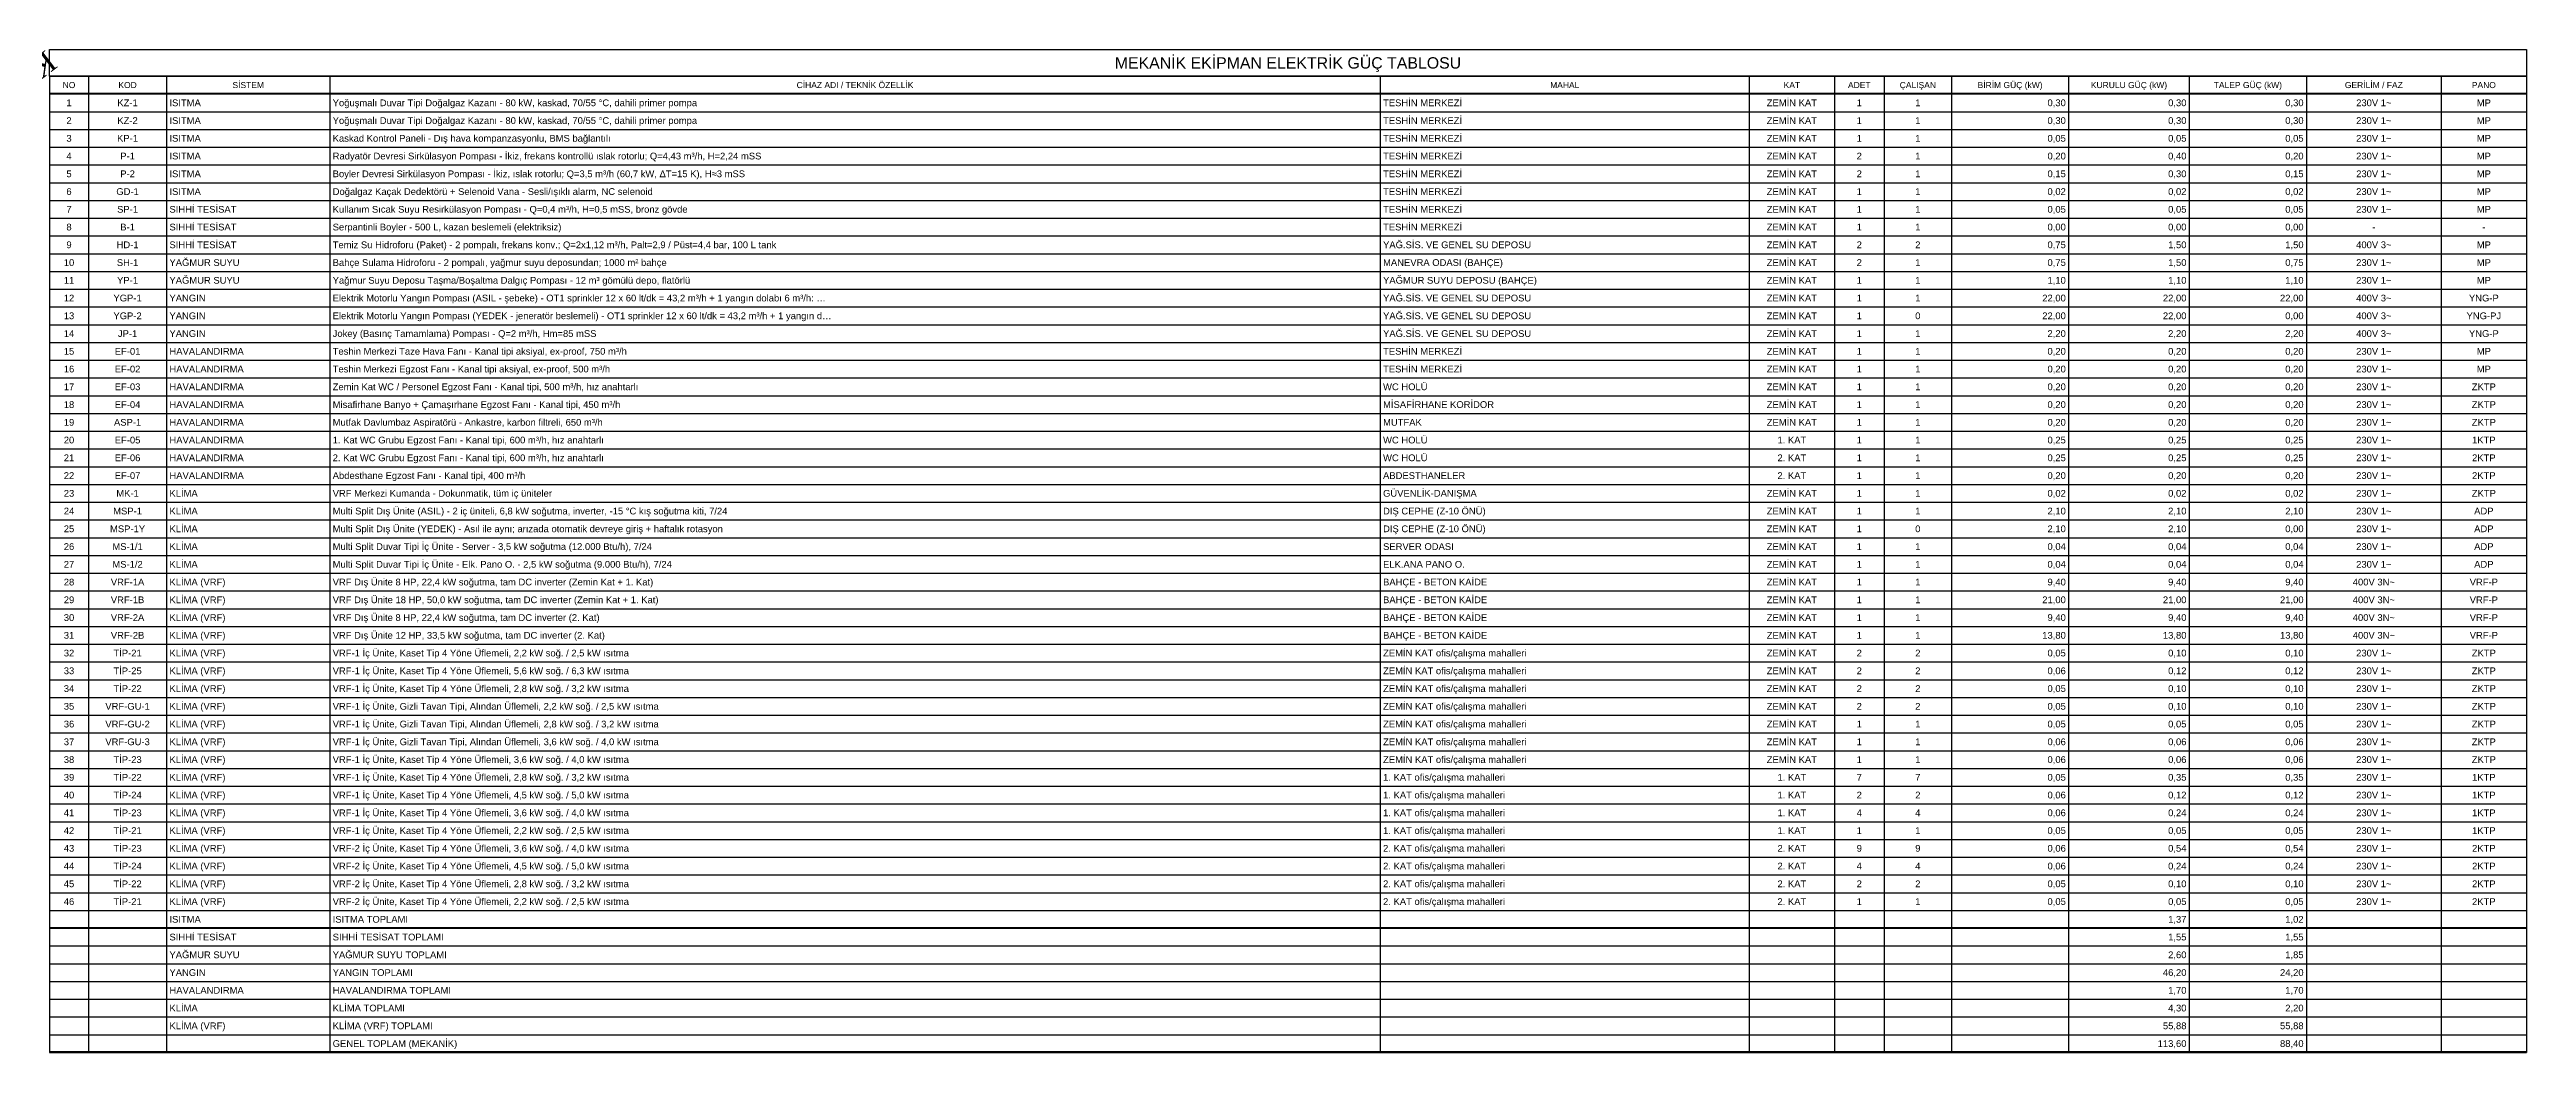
# Model space of a CAD drawing. Header units: inches. Extents: x 21 to 32698, y 13 to 3712.
# Drawn here: x 26793 to 30283, y 2148 to 3560 of the extents above; entities that cross this region are included whole.
import ezdxf
from ezdxf.enums import TextEntityAlignment as Align

# ---------------------------------------------------------------- set-up
doc = ezdxf.new("R2010")
doc.units = ezdxf.units.IN
doc.header["$MEASUREMENT"] = 0
doc.layers.add('MEK-ELK-TABLO', color=7, linetype='Continuous')
doc.layers.add('MEK-ELK-TABLO-CIZGI', color=8, linetype='Continuous')
for name, color, linetype, lineweight in [('Z_MİM_-KM-Logo', 8, 'Continuous', 25), ('Z_MİM_-KM-Pafta', 8, 'Continuous', 25), ('Z_MİM_00', 8, 'Continuous', 25), ('Z_MİM__Pafta', 8, 'Continuous', 25)]:
    doc.layers.add(name, color=color, linetype=linetype, lineweight=lineweight)
doc.styles.add('-KM-OLCU', font='ARIALN.TTF')
doc.styles.add('MEK_ELK', font='arial.ttf')
doc.styles.add('STYLE1', font='arial.ttf', dxfattribs={"height": 1})

msp = doc.modelspace()

# ---------------------------------------------------------------- texts
at = {"layer": 'MEK-ELK-TABLO', "style": 'MEK_ELK'}
for s, height, p in [('MEKANİK EKİPMAN ELEKTRİK GÜÇ TABLOSU', 16, (28537.5, 3541.2)), ('NO', 8.55, (26820, 3510)), ('KOD', 8.55, (26902.5, 3510)), ('SİSTEM', 8.55, (27072.5, 3510)), ('CİHAZ ADI / TEKNİK ÖZELLİK', 8.55, (27927.5, 3510)), ('MAHAL', 8.55, (28927.5, 3510)), ('ZEMİN KAT', 9.5, (29247.5, 3485)), ('KAT', 8.55, (29247.5, 3510)), ('ADET', 8.55, (29342.5, 3510)), ('ÇALIŞAN', 8.55, (29425, 3510)), ('BİRİM GÜÇ (kW)', 8.55, (29555, 3510)), ('KURULU GÜÇ (kW)', 8.55, (29722.5, 3510)), ('TALEP GÜÇ (kW)', 8.55, (29890, 3510)), ('GERİLİM / FAZ', 8.55, (30067.5, 3510)), ('PANO', 8.55, (30222.5, 3510)), ('2', 9.5, (26820, 3460)), ('1', 9.5, (26820, 3485)), ('KZ-1', 9.5, (26902.5, 3485)), ('KZ-2', 9.5, (26902.5, 3460)), ('ZEMİN KAT', 9.5, (29247.5, 3460)), ('1', 9.5, (29342.5, 3485)), ('1', 9.5, (29342.5, 3460)), ('1', 9.5, (29425, 3485)), ('1', 9.5, (29425, 3460)), ('230V 1~', 9.5, (30067.5, 3485)), ('230V 1~', 9.5, (30067.5, 3460)), ('MP', 9.5, (30222.5, 3485)), ('MP', 9.5, (30222.5, 3460)), ('3', 9.5, (26820, 3435)), ('KP-1', 9.5, (26902.5, 3435)), ('ZEMİN KAT', 9.5, (29247.5, 3435)), ('1', 9.5, (29342.5, 3435)), ('1', 9.5, (29425, 3435)), ('230V 1~', 9.5, (30067.5, 3435)), ('MP', 9.5, (30222.5, 3435)), ('4', 9.5, (26820, 3410)), ('5', 9.5, (26820, 3385)), ('P-1', 9.5, (26902.5, 3410)), ('P-2', 9.5, (26902.5, 3385)), ('ZEMİN KAT', 9.5, (29247.5, 3410)), ('ZEMİN KAT', 9.5, (29247.5, 3385)), ('2', 9.5, (29342.5, 3410)), ('2', 9.5, (29342.5, 3385)), ('1', 9.5, (29425, 3410)), ('1', 9.5, (29425, 3385)), ('230V 1~', 9.5, (30067.5, 3410)), ('230V 1~', 9.5, (30067.5, 3385)), ('MP', 9.5, (30222.5, 3410)), ('MP', 9.5, (30222.5, 3385)), ('6', 9.5, (26820, 3360)), ('GD-1', 9.5, (26902.5, 3360)), ('ZEMİN KAT', 9.5, (29247.5, 3360)), ('1', 9.5, (29342.5, 3360)), ('1', 9.5, (29425, 3360)), ('230V 1~', 9.5, (30067.5, 3360)), ('MP', 9.5, (30222.5, 3360)), ('7', 9.5, (26820, 3335)), ('SP-1', 9.5, (26902.5, 3335)), ('ZEMİN KAT', 9.5, (29247.5, 3335)), ('ZEMİN KAT', 9.5, (29247.5, 3310)), ('1', 9.5, (29342.5, 3335)), ('1', 9.5, (29425, 3335)), ('230V 1~', 9.5, (30067.5, 3335)), ('MP', 9.5, (30222.5, 3335)), ('8', 9.5, (26820, 3310)), ('9', 9.5, (26820, 3285)), ('HD-1', 9.5, (26902.5, 3285)), ('B-1', 9.5, (26902.5, 3310)), ('ZEMİN KAT', 9.5, (29247.5, 3285)), ('2', 9.5, (29342.5, 3285)), ('1', 9.5, (29342.5, 3310)), ('2', 9.5, (29425, 3285)), ('1', 9.5, (29425, 3310)), ('400V 3~', 9.5, (30067.5, 3285)), ('-', 9.5, (30067.5, 3310)), ('MP', 9.5, (30222.5, 3285)), ('-', 9.5, (30222.5, 3310)), ('10', 9.5, (26820, 3260)), ('SH-1', 9.5, (26902.5, 3260)), ('ZEMİN KAT', 9.5, (29247.5, 3260)), ('2', 9.5, (29342.5, 3260)), ('1', 9.5, (29425, 3260)), ('230V 1~', 9.5, (30067.5, 3260)), ('MP', 9.5, (30222.5, 3260)), ('11', 9.5, (26820, 3235)), ('12', 9.5, (26820, 3210)), ('YGP-1', 9.5, (26902.5, 3210)), ('YP-1', 9.5, (26902.5, 3235)), ('ZEMİN KAT', 9.5, (29247.5, 3235)), ('ZEMİN KAT', 9.5, (29247.5, 3210)), ('1', 9.5, (29342.5, 3235)), ('1', 9.5, (29342.5, 3210)), ('1', 9.5, (29425, 3235)), ('1', 9.5, (29425, 3210)), ('400V 3~', 9.5, (30067.5, 3210)), ('230V 1~', 9.5, (30067.5, 3235)), ('YNG-P', 9.5, (30222.5, 3210)), ('MP', 9.5, (30222.5, 3235)), ('13', 9.5, (26820, 3185)), ('YGP-2', 9.5, (26902.5, 3185)), ('ZEMİN KAT', 9.5, (29247.5, 3185)), ('1', 9.5, (29342.5, 3185)), ('0', 9.5, (29425, 3185)), ('400V 3~', 9.5, (30067.5, 3185)), ('YNG-PJ', 9.5, (30222.5, 3185)), ('14', 9.5, (26820, 3160)), ('JP-1', 9.5, (26902.5, 3160)), ('ZEMİN KAT', 9.5, (29247.5, 3160)), ('ZEMİN KAT', 9.5, (29247.5, 3135)), ('1', 9.5, (29342.5, 3160)), ('1', 9.5, (29425, 3160)), ('400V 3~', 9.5, (30067.5, 3160)), ('YNG-P', 9.5, (30222.5, 3160)), ('15', 9.5, (26820, 3135)), ('16', 9.5, (26820, 3110)), ('EF-01', 9.5, (26902.5, 3135)), ('EF-02', 9.5, (26902.5, 3110)), ('ZEMİN KAT', 9.5, (29247.5, 3110)), ('1', 9.5, (29342.5, 3135)), ('1', 9.5, (29342.5, 3110)), ('1', 9.5, (29425, 3135)), ('1', 9.5, (29425, 3110)), ('230V 1~', 9.5, (30067.5, 3135)), ('230V 1~', 9.5, (30067.5, 3110)), ('MP', 9.5, (30222.5, 3135)), ('MP', 9.5, (30222.5, 3110)), ('17', 9.5, (26820, 3085)), ('EF-03', 9.5, (26902.5, 3085)), ('ZEMİN KAT', 9.5, (29247.5, 3085)), ('1', 9.5, (29342.5, 3085)), ('1', 9.5, (29425, 3085)), ('230V 1~', 9.5, (30067.5, 3085)), ('ZKTP', 9.5, (30222.5, 3085)), ('18', 9.5, (26820, 3060)), ('19', 9.5, (26820, 3035)), ('ASP-1', 9.5, (26902.5, 3035)), ('EF-04', 9.5, (26902.5, 3060)), ('ZEMİN KAT', 9.5, (29247.5, 3060)), ('ZEMİN KAT', 9.5, (29247.5, 3035)), ('1', 9.5, (29342.5, 3060)), ('1', 9.5, (29342.5, 3035)), ('1', 9.5, (29425, 3060)), ('1', 9.5, (29425, 3035)), ('230V 1~', 9.5, (30067.5, 3060)), ('230V 1~', 9.5, (30067.5, 3035)), ('ZKTP', 9.5, (30222.5, 3060)), ('ZKTP', 9.5, (30222.5, 3035)), ('20', 9.5, (26820, 3010)), ('EF-05', 9.5, (26902.5, 3010)), ('1. KAT', 9.5, (29247.5, 3010)), ('1', 9.5, (29342.5, 3010)), ('1', 9.5, (29425, 3010)), ('230V 1~', 9.5, (30067.5, 3010)), ('1KTP', 9.5, (30222.5, 3010)), ('21', 9.5, (26820, 2985)), ('EF-06', 9.5, (26902.5, 2985)), ('2. KAT', 9.5, (29247.5, 2985)), ('1', 9.5, (29342.5, 2985)), ('1', 9.5, (29425, 2985)), ('230V 1~', 9.5, (30067.5, 2985)), ('2KTP', 9.5, (30222.5, 2985)), ('22', 9.5, (26820, 2960)), ('23', 9.5, (26820, 2935)), ('EF-07', 9.5, (26902.5, 2960)), ('MK-1', 9.5, (26902.5, 2935)), ('ZEMİN KAT', 9.5, (29247.5, 2935)), ('2. KAT', 9.5, (29247.5, 2960)), ('1', 9.5, (29342.5, 2960)), ('1', 9.5, (29342.5, 2935)), ('1', 9.5, (29425, 2960)), ('1', 9.5, (29425, 2935)), ('230V 1~', 9.5, (30067.5, 2960)), ('230V 1~', 9.5, (30067.5, 2935)), ('ZKTP', 9.5, (30222.5, 2935)), ('2KTP', 9.5, (30222.5, 2960)), ('24', 9.5, (26820, 2910)), ('MSP-1', 9.5, (26902.5, 2910)), ('ZEMİN KAT', 9.5, (29247.5, 2910)), ('1', 9.5, (29342.5, 2910)), ('1', 9.5, (29425, 2910)), ('230V 1~', 9.5, (30067.5, 2910)), ('ADP', 9.5, (30222.5, 2910)), ('25', 9.5, (26820, 2885)), ('26', 9.5, (26820, 2860)), ('MSP-1Y', 9.5, (26902.5, 2885)), ('MS-1/1', 9.5, (26902.5, 2860)), ('ZEMİN KAT', 9.5, (29247.5, 2885)), ('ZEMİN KAT', 9.5, (29247.5, 2860)), ('1', 9.5, (29342.5, 2885)), ('1', 9.5, (29342.5, 2860)), ('0', 9.5, (29425, 2885)), ('1', 9.5, (29425, 2860)), ('230V 1~', 9.5, (30067.5, 2885)), ('230V 1~', 9.5, (30067.5, 2860)), ('ADP', 9.5, (30222.5, 2885)), ('ADP', 9.5, (30222.5, 2860)), ('27', 9.5, (26820, 2835)), ('MS-1/2', 9.5, (26902.5, 2835)), ('ZEMİN KAT', 9.5, (29247.5, 2835)), ('1', 9.5, (29342.5, 2835)), ('1', 9.5, (29425, 2835)), ('230V 1~', 9.5, (30067.5, 2835)), ('ADP', 9.5, (30222.5, 2835)), ('28', 9.5, (26820, 2810)), ('VRF-1A', 9.5, (26902.5, 2810)), ('ZEMİN KAT', 9.5, (29247.5, 2810)), ('ZEMİN KAT', 9.5, (29247.5, 2785)), ('1', 9.5, (29342.5, 2810)), ('1', 9.5, (29425, 2810)), ('400V 3N~', 9.5, (30067.5, 2810)), ('VRF-P', 9.5, (30222.5, 2810)), ('30', 9.5, (26820, 2760)), ('29', 9.5, (26820, 2785)), ('VRF-1B', 9.5, (26902.5, 2785)), ('VRF-2A', 9.5, (26902.5, 2760)), ('ZEMİN KAT', 9.5, (29247.5, 2760)), ('1', 9.5, (29342.5, 2785)), ('1', 9.5, (29342.5, 2760)), ('1', 9.5, (29425, 2785)), ('1', 9.5, (29425, 2760)), ('400V 3N~', 9.5, (30067.5, 2785)), ('400V 3N~', 9.5, (30067.5, 2760)), ('VRF-P', 9.5, (30222.5, 2785)), ('VRF-P', 9.5, (30222.5, 2760)), ('31', 9.5, (26820, 2735)), ('VRF-2B', 9.5, (26902.5, 2735)), ('ZEMİN KAT', 9.5, (29247.5, 2735)), ('1', 9.5, (29342.5, 2735)), ('1', 9.5, (29425, 2735)), ('400V 3N~', 9.5, (30067.5, 2735)), ('VRF-P', 9.5, (30222.5, 2735)), ('32', 9.5, (26820, 2710)), ('33', 9.5, (26820, 2685)), ('TİP-21', 9.5, (26902.5, 2710)), ('TİP-25', 9.5, (26902.5, 2685)), ('ZEMİN KAT', 9.5, (29247.5, 2710)), ('ZEMİN KAT', 9.5, (29247.5, 2685)), ('2', 9.5, (29342.5, 2710)), ('2', 9.5, (29342.5, 2685)), ('2', 9.5, (29425, 2710)), ('2', 9.5, (29425, 2685)), ('230V 1~', 9.5, (30067.5, 2710)), ('230V 1~', 9.5, (30067.5, 2685)), ('ZKTP', 9.5, (30222.5, 2710)), ('ZKTP', 9.5, (30222.5, 2685)), ('34', 9.5, (26820, 2660)), ('TİP-22', 9.5, (26902.5, 2660)), ('ZEMİN KAT', 9.5, (29247.5, 2660)), ('2', 9.5, (29342.5, 2660)), ('2', 9.5, (29425, 2660)), ('230V 1~', 9.5, (30067.5, 2660)), ('ZKTP', 9.5, (30222.5, 2660)), ('35', 9.5, (26820, 2635)), ('VRF-GU-1', 9.5, (26902.5, 2635)), ('ZEMİN KAT', 9.5, (29247.5, 2635)), ('2', 9.5, (29342.5, 2635)), ('2', 9.5, (29425, 2635)), ('230V 1~', 9.5, (30067.5, 2635)), ('ZKTP', 9.5, (30222.5, 2635)), ('36', 9.5, (26820, 2610)), ('37', 9.5, (26820, 2585)), ('VRF-GU-2', 9.5, (26902.5, 2610)), ('VRF-GU-3', 9.5, (26902.5, 2585)), ('ZEMİN KAT', 9.5, (29247.5, 2610)), ('ZEMİN KAT', 9.5, (29247.5, 2585)), ('1', 9.5, (29342.5, 2610)), ('1', 9.5, (29342.5, 2585)), ('1', 9.5, (29425, 2610)), ('1', 9.5, (29425, 2585)), ('230V 1~', 9.5, (30067.5, 2610)), ('230V 1~', 9.5, (30067.5, 2585)), ('ZKTP', 9.5, (30222.5, 2610)), ('ZKTP', 9.5, (30222.5, 2585)), ('38', 9.5, (26820, 2560)), ('TİP-23', 9.5, (26902.5, 2560)), ('ZEMİN KAT', 9.5, (29247.5, 2560)), ('1', 9.5, (29342.5, 2560)), ('1', 9.5, (29425, 2560)), ('230V 1~', 9.5, (30067.5, 2560)), ('ZKTP', 9.5, (30222.5, 2560)), ('40', 9.5, (26820, 2510)), ('39', 9.5, (26820, 2535)), ('TİP-22', 9.5, (26902.5, 2535)), ('TİP-24', 9.5, (26902.5, 2510)), ('1. KAT', 9.5, (29247.5, 2535)), ('1. KAT', 9.5, (29247.5, 2510)), ('7', 9.5, (29342.5, 2535)), ('2', 9.5, (29342.5, 2510)), ('7', 9.5, (29425, 2535)), ('2', 9.5, (29425, 2510)), ('230V 1~', 9.5, (30067.5, 2535)), ('230V 1~', 9.5, (30067.5, 2510)), ('1KTP', 9.5, (30222.5, 2535)), ('1KTP', 9.5, (30222.5, 2510)), ('41', 9.5, (26820, 2485)), ('TİP-23', 9.5, (26902.5, 2485)), ('1. KAT', 9.5, (29247.5, 2485)), ('4', 9.5, (29342.5, 2485)), ('4', 9.5, (29425, 2485)), ('230V 1~', 9.5, (30067.5, 2485)), ('1KTP', 9.5, (30222.5, 2485)), ('42', 9.5, (26820, 2460)), ('TİP-21', 9.5, (26902.5, 2460)), ('1. KAT', 9.5, (29247.5, 2460)), ('1', 9.5, (29342.5, 2460)), ('1', 9.5, (29425, 2460)), ('230V 1~', 9.5, (30067.5, 2460)), ('1KTP', 9.5, (30222.5, 2460)), ('43', 9.5, (26820, 2435)), ('44', 9.5, (26820, 2410)), ('TİP-23', 9.5, (26902.5, 2435)), ('TİP-24', 9.5, (26902.5, 2410)), ('2. KAT', 9.5, (29247.5, 2435)), ('2. KAT', 9.5, (29247.5, 2410)), ('4', 9.5, (29342.5, 2410)), ('9', 9.5, (29342.5, 2435)), ('4', 9.5, (29425, 2410)), ('9', 9.5, (29425, 2435)), ('230V 1~', 9.5, (30067.5, 2435)), ('230V 1~', 9.5, (30067.5, 2410)), ('2KTP', 9.5, (30222.5, 2435)), ('2KTP', 9.5, (30222.5, 2410)), ('45', 9.5, (26820, 2385)), ('TİP-22', 9.5, (26902.5, 2385)), ('2. KAT', 9.5, (29247.5, 2385)), ('2', 9.5, (29342.5, 2385)), ('2', 9.5, (29425, 2385)), ('230V 1~', 9.5, (30067.5, 2385)), ('2KTP', 9.5, (30222.5, 2385)), ('46', 9.5, (26820, 2360)), ('TİP-21', 9.5, (26902.5, 2360)), ('2. KAT', 9.5, (29247.5, 2360)), ('1', 9.5, (29342.5, 2360)), ('1', 9.5, (29425, 2360)), ('230V 1~', 9.5, (30067.5, 2360)), ('2KTP', 9.5, (30222.5, 2360))]:
    msp.add_text(s, height=height, dxfattribs=at).set_placement(p, align=Align.MIDDLE_CENTER)
for s, p in [('Yoğuşmalı Duvar Tipi Doğalgaz Kazanı - 80 kW, kaskad, 70/55 °C, dahili primer pompa', (27191.5, 3485)), ('TESHİN MERKEZİ', (28671.5, 3485)), ('ISITMA', (26961.5, 3485)), ('ISITMA', (26961.5, 3460)), ('Yoğuşmalı Duvar Tipi Doğalgaz Kazanı - 80 kW, kaskad, 70/55 °C, dahili primer pompa', (27191.5, 3460)), ('TESHİN MERKEZİ', (28671.5, 3460)), ('ISITMA', (26961.5, 3435)), ('Kaskad Kontrol Paneli - Dış hava kompanzasyonlu, BMS bağlantılı', (27191.5, 3435)), ('TESHİN MERKEZİ', (28671.5, 3435)), ('ISITMA', (26961.5, 3410)), ('ISITMA', (26961.5, 3385)), ('Radyatör Devresi Sirkülasyon Pompası - İkiz, frekans kontrollü ıslak rotorlu; Q=4,43 m³/h, H=2,24 mSS', (27191.5, 3410)), ('Boyler Devresi Sirkülasyon Pompası - İkiz, ıslak rotorlu; Q=3,5 m³/h (60,7 kW, ΔT=15 K), H≈3 mSS', (27191.5, 3385)), ('TESHİN MERKEZİ', (28671.5, 3410)), ('TESHİN MERKEZİ', (28671.5, 3385)), ('ISITMA', (26961.5, 3360)), ('Doğalgaz Kaçak Dedektörü + Selenoid Vana - Sesli/ışıklı alarm, NC selenoid', (27191.5, 3360)), ('TESHİN MERKEZİ', (28671.5, 3360)), ('SIHHİ TESİSAT', (26961.5, 3335)), ('SIHHİ TESİSAT', (26961.5, 3310)), ('Kullanım Sıcak Suyu Resirkülasyon Pompası - Q=0,4 m³/h, H=0,5 mSS, bronz gövde', (27191.5, 3335)), ('TESHİN MERKEZİ', (28671.5, 3335)), ('TESHİN MERKEZİ', (28671.5, 3310)), ('SIHHİ TESİSAT', (26961.5, 3285)), ('Temiz Su Hidroforu (Paket) - 2 pompalı, frekans konv.; Q=2x1,12 m³/h, Palt=2,9 / Püst=4,4 bar, 100 L tank', (27191.5, 3285)), ('Serpantinli Boyler - 500 L, kazan beslemeli (elektriksiz)', (27191.5, 3310)), ('YAĞ.SİS. VE GENEL SU DEPOSU', (28671.5, 3285)), ('YAĞMUR SUYU', (26961.5, 3260)), ('Bahçe Sulama Hidroforu - 2 pompalı, yağmur suyu deposundan; 1000 m² bahçe', (27191.5, 3260)), ('MANEVRA ODASI (BAHÇE)', (28671.5, 3260)), ('YAĞMUR SUYU', (26961.5, 3235)), ('YANGIN', (26961.5, 3210)), ('Yağmur Suyu Deposu Taşma/Boşaltma Dalgıç Pompası - 12 m³ gömülü depo, flatörlü', (27191.5, 3235)), ('Elektrik Motorlu Yangın Pompası (ASIL - şebeke) - OT1 sprinkler 12 x 60 lt/dk = 43,2 m³/h + 1 yangın dolabı 6 m³/h: …', (27191.5, 3210)), ('YAĞMUR SUYU DEPOSU (BAHÇE)', (28671.5, 3235)), ('YAĞ.SİS. VE GENEL SU DEPOSU', (28671.5, 3210)), ('YANGIN', (26961.5, 3185)), ('Elektrik Motorlu Yangın Pompası (YEDEK - jeneratör beslemeli) - OT1 sprinkler 12 x 60 lt/dk = 43,2 m³/h + 1 yangın d…', (27191.5, 3185)), ('YAĞ.SİS. VE GENEL SU DEPOSU', (28671.5, 3185)), ('YANGIN', (26961.5, 3160)), ('Jokey (Basınç Tamamlama) Pompası - Q=2 m³/h, Hm=85 mSS', (27191.5, 3160)), ('YAĞ.SİS. VE GENEL SU DEPOSU', (28671.5, 3160)), ('TESHİN MERKEZİ', (28671.5, 3135)), ('HAVALANDIRMA', (26961.5, 3135)), ('HAVALANDIRMA', (26961.5, 3110)), ('Teshin Merkezi Taze Hava Fanı - Kanal tipi aksiyal, ex-proof, 750 m³/h', (27191.5, 3135)), ('Teshin Merkezi Egzost Fanı - Kanal tipi aksiyal, ex-proof, 500 m³/h', (27191.5, 3110)), ('TESHİN MERKEZİ', (28671.5, 3110)), ('HAVALANDIRMA', (26961.5, 3085)), ('Zemin Kat WC / Personel Egzost Fanı - Kanal tipi, 500 m³/h, hız anahtarlı', (27191.5, 3085)), ('WC HOLÜ', (28671.5, 3085)), ('HAVALANDIRMA', (26961.5, 3060)), ('HAVALANDIRMA', (26961.5, 3035)), ('Misafirhane Banyo + Çamaşırhane Egzost Fanı - Kanal tipi, 450 m³/h', (27191.5, 3060)), ('Mutfak Davlumbaz Aspiratörü - Ankastre, karbon filtreli, 650 m³/h', (27191.5, 3035)), ('MİSAFİRHANE KORİDOR', (28671.5, 3060)), ('MUTFAK', (28671.5, 3035)), ('HAVALANDIRMA', (26961.5, 3010)), ('1. Kat WC Grubu Egzost Fanı - Kanal tipi, 600 m³/h, hız anahtarlı', (27191.5, 3010)), ('WC HOLÜ', (28671.5, 3010)), ('HAVALANDIRMA', (26961.5, 2985)), ('2. Kat WC Grubu Egzost Fanı - Kanal tipi, 600 m³/h, hız anahtarlı', (27191.5, 2985)), ('WC HOLÜ', (28671.5, 2985)), ('HAVALANDIRMA', (26961.5, 2960)), ('KLİMA', (26961.5, 2935)), ('Abdesthane Egzost Fanı - Kanal tipi, 400 m³/h', (27191.5, 2960)), ('VRF Merkezi Kumanda - Dokunmatik, tüm iç üniteler', (27191.5, 2935)), ('ABDESTHANELER', (28671.5, 2960)), ('GÜVENLİK-DANIŞMA', (28671.5, 2935)), ('KLİMA', (26961.5, 2910)), ('Multi Split Dış Ünite (ASIL) - 2 iç üniteli, 6,8 kW soğutma, inverter, -15 °C kış soğutma kiti, 7/24', (27191.5, 2910)), ('DIŞ CEPHE (Z-10 ÖNÜ)', (28671.5, 2910)), ('KLİMA', (26961.5, 2885)), ('KLİMA', (26961.5, 2860)), ('Multi Split Dış Ünite (YEDEK) - Asıl ile aynı; arızada otomatik devreye giriş + haftalık rotasyon', (27191.5, 2885)), ('Multi Split Duvar Tipi İç Ünite - Server - 3,5 kW soğutma (12.000 Btu/h), 7/24', (27191.5, 2860)), ('SERVER ODASI', (28671.5, 2860)), ('DIŞ CEPHE (Z-10 ÖNÜ)', (28671.5, 2885)), ('KLİMA', (26961.5, 2835)), ('Multi Split Duvar Tipi İç Ünite - Elk. Pano O. - 2,5 kW soğutma (9.000 Btu/h), 7/24', (27191.5, 2835)), ('ELK.ANA PANO O.', (28671.5, 2835)), ('KLİMA (VRF)', (26961.5, 2810)), ('KLİMA (VRF)', (26961.5, 2785)), ('VRF Dış Ünite 8 HP, 22,4 kW soğutma, tam DC inverter (Zemin Kat + 1. Kat)', (27191.5, 2810)), ('BAHÇE - BETON KAİDE', (28671.5, 2810)), ('BAHÇE - BETON KAİDE', (28671.5, 2785)), ('KLİMA (VRF)', (26961.5, 2760)), ('VRF Dış Ünite 18 HP, 50,0 kW soğutma, tam DC inverter (Zemin Kat + 1. Kat)', (27191.5, 2785)), ('VRF Dış Ünite 8 HP, 22,4 kW soğutma, tam DC inverter (2. Kat)', (27191.5, 2760)), ('BAHÇE - BETON KAİDE', (28671.5, 2760)), ('KLİMA (VRF)', (26961.5, 2735)), ('VRF Dış Ünite 12 HP, 33,5 kW soğutma, tam DC inverter (2. Kat)', (27191.5, 2735)), ('BAHÇE - BETON KAİDE', (28671.5, 2735)), ('KLİMA (VRF)', (26961.5, 2710)), ('KLİMA (VRF)', (26961.5, 2685)), ('VRF-1 İç Ünite, Kaset Tip 4 Yöne Üflemeli, 2,2 kW soğ. / 2,5 kW ısıtma', (27191.5, 2710)), ('VRF-1 İç Ünite, Kaset Tip 4 Yöne Üflemeli, 5,6 kW soğ. / 6,3 kW ısıtma', (27191.5, 2685)), ('ZEMİN KAT ofis/çalışma mahalleri', (28671.5, 2710)), ('ZEMİN KAT ofis/çalışma mahalleri', (28671.5, 2685)), ('KLİMA (VRF)', (26961.5, 2660)), ('VRF-1 İç Ünite, Kaset Tip 4 Yöne Üflemeli, 2,8 kW soğ. / 3,2 kW ısıtma', (27191.5, 2660)), ('ZEMİN KAT ofis/çalışma mahalleri', (28671.5, 2660)), ('KLİMA (VRF)', (26961.5, 2635)), ('VRF-1 İç Ünite, Gizli Tavan Tipi, Alından Üflemeli, 2,2 kW soğ. / 2,5 kW ısıtma', (27191.5, 2635)), ('ZEMİN KAT ofis/çalışma mahalleri', (28671.5, 2635)), ('KLİMA (VRF)', (26961.5, 2610)), ('KLİMA (VRF)', (26961.5, 2585)), ('VRF-1 İç Ünite, Gizli Tavan Tipi, Alından Üflemeli, 2,8 kW soğ. / 3,2 kW ısıtma', (27191.5, 2610)), ('VRF-1 İç Ünite, Gizli Tavan Tipi, Alından Üflemeli, 3,6 kW soğ. / 4,0 kW ısıtma', (27191.5, 2585)), ('ZEMİN KAT ofis/çalışma mahalleri', (28671.5, 2610)), ('ZEMİN KAT ofis/çalışma mahalleri', (28671.5, 2585)), ('KLİMA (VRF)', (26961.5, 2560)), ('VRF-1 İç Ünite, Kaset Tip 4 Yöne Üflemeli, 3,6 kW soğ. / 4,0 kW ısıtma', (27191.5, 2560)), ('ZEMİN KAT ofis/çalışma mahalleri', (28671.5, 2560)), ('KLİMA (VRF)', (26961.5, 2535)), ('KLİMA (VRF)', (26961.5, 2510)), ('VRF-1 İç Ünite, Kaset Tip 4 Yöne Üflemeli, 2,8 kW soğ. / 3,2 kW ısıtma', (27191.5, 2535)), ('VRF-1 İç Ünite, Kaset Tip 4 Yöne Üflemeli, 4,5 kW soğ. / 5,0 kW ısıtma', (27191.5, 2510)), ('1. KAT ofis/çalışma mahalleri', (28671.5, 2535)), ('1. KAT ofis/çalışma mahalleri', (28671.5, 2510)), ('KLİMA (VRF)', (26961.5, 2485)), ('VRF-1 İç Ünite, Kaset Tip 4 Yöne Üflemeli, 3,6 kW soğ. / 4,0 kW ısıtma', (27191.5, 2485)), ('1. KAT ofis/çalışma mahalleri', (28671.5, 2485)), ('KLİMA (VRF)', (26961.5, 2460)), ('VRF-1 İç Ünite, Kaset Tip 4 Yöne Üflemeli, 2,2 kW soğ. / 2,5 kW ısıtma', (27191.5, 2460)), ('1. KAT ofis/çalışma mahalleri', (28671.5, 2460)), ('KLİMA (VRF)', (26961.5, 2435)), ('KLİMA (VRF)', (26961.5, 2410)), ('VRF-2 İç Ünite, Kaset Tip 4 Yöne Üflemeli, 3,6 kW soğ. / 4,0 kW ısıtma', (27191.5, 2435)), ('VRF-2 İç Ünite, Kaset Tip 4 Yöne Üflemeli, 4,5 kW soğ. / 5,0 kW ısıtma', (27191.5, 2410)), ('2. KAT ofis/çalışma mahalleri', (28671.5, 2435)), ('2. KAT ofis/çalışma mahalleri', (28671.5, 2410)), ('KLİMA (VRF)', (26961.5, 2385)), ('VRF-2 İç Ünite, Kaset Tip 4 Yöne Üflemeli, 2,8 kW soğ. / 3,2 kW ısıtma', (27191.5, 2385)), ('2. KAT ofis/çalışma mahalleri', (28671.5, 2385)), ('KLİMA (VRF)', (26961.5, 2360)), ('ISITMA', (26961.5, 2335)), ('VRF-2 İç Ünite, Kaset Tip 4 Yöne Üflemeli, 2,2 kW soğ. / 2,5 kW ısıtma', (27191.5, 2360)), ('ISITMA TOPLAMI', (27191.5, 2335)), ('2. KAT ofis/çalışma mahalleri', (28671.5, 2360)), ('SIHHİ TESİSAT', (26961.5, 2310)), ('SIHHİ TESİSAT TOPLAMI', (27191.5, 2310)), ('YAĞMUR SUYU', (26961.5, 2285)), ('YAĞMUR SUYU TOPLAMI', (27191.5, 2285)), ('YANGIN', (26961.5, 2260)), ('HAVALANDIRMA', (26961.5, 2235)), ('YANGIN TOPLAMI', (27191.5, 2260)), ('HAVALANDIRMA TOPLAMI', (27191.5, 2235)), ('KLİMA', (26961.5, 2210)), ('KLİMA TOPLAMI', (27191.5, 2210)), ('KLİMA (VRF)', (26961.5, 2185)), ('GENEL TOPLAM (MEKANİK)', (27191.5, 2160)), ('KLİMA (VRF) TOPLAMI', (27191.5, 2185))]:
    msp.add_text(s, height=9.5, dxfattribs=at).set_placement(p, align=Align.MIDDLE_LEFT)
for s, p in [('0,30', (29633.5, 3485)), ('0,30', (29633.5, 3460)), ('0,30', (29803.5, 3485)), ('0,30', (29803.5, 3460)), ('0,30', (29968.5, 3485)), ('0,30', (29968.5, 3460)), ('0,05', (29633.5, 3435)), ('0,05', (29803.5, 3435)), ('0,05', (29968.5, 3435)), ('0,20', (29633.5, 3410)), ('0,15', (29633.5, 3385)), ('0,40', (29803.5, 3410)), ('0,30', (29803.5, 3385)), ('0,20', (29968.5, 3410)), ('0,15', (29968.5, 3385)), ('0,02', (29633.5, 3360)), ('0,02', (29803.5, 3360)), ('0,02', (29968.5, 3360)), ('0,05', (29633.5, 3335)), ('0,05', (29803.5, 3335)), ('0,05', (29968.5, 3335)), ('0,00', (29633.5, 3310)), ('0,75', (29633.5, 3285)), ('0,00', (29803.5, 3310)), ('1,50', (29803.5, 3285)), ('0,00', (29968.5, 3310)), ('1,50', (29968.5, 3285)), ('0,75', (29633.5, 3260)), ('1,50', (29803.5, 3260)), ('0,75', (29968.5, 3260)), ('22,00', (29633.5, 3210)), ('1,10', (29633.5, 3235)), ('22,00', (29803.5, 3210)), ('1,10', (29803.5, 3235)), ('22,00', (29968.5, 3210)), ('1,10', (29968.5, 3235)), ('22,00', (29633.5, 3185)), ('22,00', (29803.5, 3185)), ('0,00', (29968.5, 3185)), ('2,20', (29633.5, 3160)), ('2,20', (29803.5, 3160)), ('2,20', (29968.5, 3160)), ('0,20', (29633.5, 3135)), ('0,20', (29633.5, 3110)), ('0,20', (29803.5, 3135)), ('0,20', (29803.5, 3110)), ('0,20', (29968.5, 3135)), ('0,20', (29968.5, 3110)), ('0,20', (29633.5, 3085)), ('0,20', (29803.5, 3085)), ('0,20', (29968.5, 3085)), ('0,20', (29633.5, 3060)), ('0,20', (29633.5, 3035)), ('0,20', (29803.5, 3060)), ('0,20', (29803.5, 3035)), ('0,20', (29968.5, 3060)), ('0,20', (29968.5, 3035)), ('0,25', (29633.5, 3010)), ('0,25', (29803.5, 3010)), ('0,25', (29968.5, 3010)), ('0,25', (29633.5, 2985)), ('0,25', (29803.5, 2985)), ('0,25', (29968.5, 2985)), ('0,20', (29633.5, 2960)), ('0,02', (29633.5, 2935)), ('0,20', (29803.5, 2960)), ('0,02', (29803.5, 2935)), ('0,20', (29968.5, 2960)), ('0,02', (29968.5, 2935)), ('2,10', (29633.5, 2910)), ('2,10', (29803.5, 2910)), ('2,10', (29968.5, 2910)), ('0,04', (29633.5, 2860)), ('2,10', (29633.5, 2885)), ('0,04', (29803.5, 2860)), ('2,10', (29803.5, 2885)), ('0,00', (29968.5, 2885)), ('0,04', (29968.5, 2860)), ('0,04', (29633.5, 2835)), ('0,04', (29803.5, 2835)), ('0,04', (29968.5, 2835)), ('9,40', (29633.5, 2810)), ('9,40', (29803.5, 2810)), ('9,40', (29968.5, 2810)), ('21,00', (29633.5, 2785)), ('9,40', (29633.5, 2760)), ('21,00', (29803.5, 2785)), ('9,40', (29803.5, 2760)), ('21,00', (29968.5, 2785)), ('9,40', (29968.5, 2760)), ('13,80', (29633.5, 2735)), ('13,80', (29803.5, 2735)), ('13,80', (29968.5, 2735)), ('0,05', (29633.5, 2710)), ('0,06', (29633.5, 2685)), ('0,10', (29803.5, 2710)), ('0,12', (29803.5, 2685)), ('0,10', (29968.5, 2710)), ('0,12', (29968.5, 2685)), ('0,05', (29633.5, 2660)), ('0,10', (29803.5, 2660)), ('0,10', (29968.5, 2660)), ('0,05', (29633.5, 2635)), ('0,10', (29803.5, 2635)), ('0,10', (29968.5, 2635)), ('0,05', (29633.5, 2610)), ('0,06', (29633.5, 2585)), ('0,05', (29803.5, 2610)), ('0,06', (29803.5, 2585)), ('0,05', (29968.5, 2610)), ('0,06', (29968.5, 2585)), ('0,06', (29633.5, 2560)), ('0,06', (29803.5, 2560)), ('0,06', (29968.5, 2560)), ('0,05', (29633.5, 2535)), ('0,06', (29633.5, 2510)), ('0,35', (29803.5, 2535)), ('0,12', (29803.5, 2510)), ('0,35', (29968.5, 2535)), ('0,12', (29968.5, 2510)), ('0,06', (29633.5, 2485)), ('0,24', (29803.5, 2485)), ('0,24', (29968.5, 2485)), ('0,05', (29633.5, 2460)), ('0,05', (29803.5, 2460)), ('0,05', (29968.5, 2460)), ('0,06', (29633.5, 2435)), ('0,06', (29633.5, 2410)), ('0,54', (29803.5, 2435)), ('0,24', (29803.5, 2410)), ('0,54', (29968.5, 2435)), ('0,24', (29968.5, 2410)), ('0,05', (29633.5, 2385)), ('0,10', (29803.5, 2385)), ('0,10', (29968.5, 2385)), ('0,05', (29633.5, 2360)), ('0,05', (29803.5, 2360)), ('1,37', (29803.5, 2335)), ('0,05', (29968.5, 2360)), ('1,02', (29968.5, 2335)), ('1,55', (29803.5, 2310)), ('1,55', (29968.5, 2310)), ('2,60', (29803.5, 2285)), ('1,85', (29968.5, 2285)), ('46,20', (29803.5, 2260)), ('1,70', (29803.5, 2235)), ('24,20', (29968.5, 2260)), ('1,70', (29968.5, 2235)), ('4,30', (29803.5, 2210)), ('2,20', (29968.5, 2210)), ('113,60', (29803.5, 2160)), ('55,88', (29803.5, 2185)), ('55,88', (29968.5, 2185)), ('88,40', (29968.5, 2160))]:
    msp.add_text(s, height=9.5, dxfattribs=at).set_placement(p, align=Align.MIDDLE_RIGHT)

# ---------------------------------------------------------------- blocks, each defined once
blk = doc.blocks.new('*X7')
at = {"linetype": 'ByBlock'}
for p, q in [((-217.53, 160.5), (-217.53, 160.5)), ((-217.52, 160.498), (-217.52, 160.5)), ((-217.51, 160.497), (-217.51, 160.5)), ((-217.5, 160.496), (-217.5, 160.5)), ((-217.49, 160.494), (-217.49, 160.5)), ((-217.48, 160.493), (-217.48, 160.5)), ((-217.47, 160.491), (-217.47, 160.5)), ((-217.46, 160.49), (-217.46, 160.5)), ((-217.45, 160.488), (-217.45, 160.5)), ((-217.44, 160.487), (-217.44, 160.5)), ((-217.43, 160.486), (-217.43, 160.5)), ((-217.42, 160.484), (-217.42, 160.5)), ((-217.41, 160.483), (-217.41, 160.5)), ((-217.4, 160.481), (-217.4, 160.5)), ((-217.39, 160.48), (-217.39, 160.5)), ((-217.38, 160.478), (-217.38, 160.5)), ((-217.37, 160.477), (-217.37, 160.5)), ((-217.36, 160.476), (-217.36, 160.5)), ((-217.35, 160.474), (-217.35, 160.5)), ((-217.34, 160.473), (-217.34, 160.5)), ((-217.33, 160.471), (-217.33, 160.5)), ((-217.32, 160.47), (-217.32, 160.5)), ((-217.31, 160.468), (-217.31, 160.5)), ((-217.3, 160.467), (-217.3, 160.5)), ((-217.29, 160.466), (-217.29, 160.5)), ((-217.28, 160.464), (-217.28, 160.5)), ((-217.27, 160.463), (-217.27, 160.5)), ((-217.26, 160.461), (-217.26, 160.5)), ((-217.25, 160.46), (-217.25, 160.5)), ((-217.24, 160.458), (-217.24, 160.5)), ((-217.23, 160.457), (-217.23, 160.5)), ((-217.22, 160.456), (-217.22, 160.5)), ((-217.21, 160.454), (-217.21, 160.5)), ((-217.2, 160.453), (-217.2, 160.5)), ((-217.19, 160.451), (-217.19, 160.5)), ((-217.18, 160.45), (-217.18, 160.5)), ((-217.17, 160.448), (-217.17, 160.5)), ((-217.16, 160.447), (-217.16, 160.5)), ((-217.15, 160.446), (-217.15, 160.5)), ((-217.14, 160.444), (-217.14, 160.5)), ((-217.13, 160.443), (-217.13, 160.5)), ((-217.12, 160.441), (-217.12, 160.5)), ((-217.11, 160.44), (-217.11, 160.5)), ((-217.1, 160.438), (-217.1, 160.5)), ((-217.09, 160.441), (-217.09, 160.5)), ((-217.08, 160.451), (-217.08, 160.5)), ((-217.07, 160.461), (-217.07, 160.5)), ((-217.06, 160.471), (-217.06, 160.5)), ((-217.05, 160.481), (-217.05, 160.5)), ((-217.04, 160.491), (-217.04, 160.5))]:
    blk.add_line(p, q, dxfattribs=at)
blk = doc.blocks.new('Kuzey Oku')
at = {"linetype": 'ByBlock', "extrusion": (3.35187e-05, 2.46236e-05, 1)}
for p, q in [((792.5, 2956.7, 0), (801.9, 3022.3, 0)), ((801.9, 3022.3, 0), (811.3, 2956.7, 0)), ((801.9, 3022.3, 0), (801.9, 2947.3)), ((787.8, 2956.7, 0), (773.8, 2975.4, 0)), ((773.8, 2975.4, 0), (792.5, 2961.4, 0)), ((811.3, 2961.4, 0), (830, 2975.4, 0)), ((830, 2975.4, 0), (816, 2956.7, 0)), ((726.9, 2947.3, 0), (792.5, 2956.7, 0)), ((801.9, 2947.3), (726.9, 2947.3, 0)), ((792.5, 2937.9, 0), (726.9, 2947.3, 0)), ((773.8, 2919.2, 0), (787.8, 2937.9, 0)), ((792.5, 2933.3, 0), (773.8, 2919.2, 0)), ((792.5, 2956.7, 0), (801.9, 2947.3)), ((792.5, 2937.9, 0), (801.9, 2947.3)), ((801.9, 2872.3, 0), (792.5, 2937.9, 0)), ((801.9, 2947.3), (811.3, 2956.7, 0)), ((801.9, 2947.3), (811.3, 2937.9, 0)), ((801.9, 2947.3), (801.9, 2872.3, 0)), ((876.9, 2947.3, 0), (801.9, 2947.3)), ((811.3, 2937.9, 0), (801.9, 2872.3, 0)), ((811.3, 2956.7, 0), (876.9, 2947.3, 0)), ((876.9, 2947.3, 0), (811.3, 2937.9, 0)), ((830, 2919.2, 0), (811.3, 2933.3, 0)), ((816, 2937.9, 0), (830, 2919.2, 0))]:
    blk.add_line(p, q, dxfattribs=at)
blk.add_line((809.9, 2928.4), (822.4, 2899.1))
at = {"linetype": 'ByBlock', "extrusion": (-3.53869e-05, -2.18538e-05, 1)}
blk.add_line((818.8, 2897.7, 0), (827.4, 2887.1), dxfattribs=at)
at = {"linetype": 'ByBlock', "extrusion": (4.03022e-05, 1.02743e-05, 1)}
blk.add_line((825.8, 2900.7, 0), (827.4, 2887.1), dxfattribs=at)
at = {"linetype": 'ByBlock', "extrusion": (3.35187e-05, 2.46236e-05, 1)}
for radius, start, end in [(57, 92.5891, 177.4109), (52.4, 93.5464, 176.4536), (57, 360, 87.4109), (52.4, 360, 86.4536), (57, 182.5891, 267.4109), (52.4, 183.5464, 266.4536), (52.4, 270, 356.4536), (57, 295.4614, 357.4109), (57, 270, 290.5386)]:
    blk.add_arc((801.9, 2947.3, 0.1), radius, start, end, dxfattribs=at)
at = {"linetype": 'ByBlock', "extrusion": (3.35187e-05, 2.46236e-05, 1), "xscale": 150, "yscale": 150, "zscale": 150}
for p, rotation in [((-23273.1, -29607.4, 0.1), 269.9999999526984), ((33356.6, -21127.7, 0.1), 359.9999999526984), ((24876.9, 35502, 0.1), 89.9999999526984), ((-31752.8, 27022.3, 0.1), 179.9999999526983)]:
    blk.add_blockref('*X7', p, dxfattribs=dict(at, rotation=rotation))
at = {"color": 7, "extrusion": (3.35187e-05, 2.46236e-05, 1), "attachment_point": 1, "text_direction": (1, 0, -3.4e-05), "style": '-KM-OLCU'}
for s, width, insert, char_height in [('{\\fTimes New Roman|b0|i0|c162|p18;K}', 55.454, (784.7, 3064, 0), 37.5), ('B', 22.5, (704.2, 2959.5, 0), 22.5), ('D', 25.151, (883.8, 2959.5, 0), 22.5), ('G', 27.299, (793.7, 2869.4, 0), 22.5)]:
    blk.add_mtext_dynamic_manual_height_columns(s, width=width, gutter_width=1875, heights=[0], dxfattribs=dict(at, insert=insert, char_height=char_height))
at = {"color": 7, "extrusion": (3.5763e-05, -2.12329e-05, 1), "insert": (820.3, 2925.9), "char_height": 6.75, "attachment_point": 1, "text_direction": (0.390731, -0.920505, -3.4e-05), "style": '-KM-OLCU'}
blk.add_mtext_dynamic_manual_height_columns('KIBLE', width=7.545, gutter_width=562.5, heights=[0], dxfattribs=at)
blk = doc.blocks.new('pergel')
h = blk.add_hatch(color=256)
h.dxf.hatch_style = 1
edge = h.paths.add_edge_path()
edge.add_arc((2974.6, 1669.2), 1.72, 0.4235, 65.3627)
edge.add_line((2975.3, 1670.7), (2974.6, 1670.7))
edge.add_line((2974.6, 1670.7), (2974.6, 1671.2))
edge.add_line((2974.6, 1671.2), (2975.3, 1671.4))
edge.add_line((2975.3, 1671.4), (2975.3, 1675.1))
edge.add_line((2975.3, 1675.1), (2974.6, 1675.3))
edge.add_line((2974.6, 1675.3), (2974.6, 1675.5))
edge.add_line((2974.6, 1675.5), (2973.8, 1675.5))
edge.add_line((2973.8, 1675.5), (2973.8, 1675.3))
edge.add_line((2973.8, 1675.3), (2973.2, 1675.1))
edge.add_line((2973.2, 1675.1), (2973.2, 1671.4))
edge.add_line((2973.2, 1671.4), (2973.8, 1671.2))
edge.add_line((2973.8, 1671.2), (2973.8, 1670.7))
edge.add_line((2973.8, 1670.7), (2973.2, 1670.7))
edge.add_arc((2973.8, 1669.2), 1.67, 112.4662, 180)
edge.add_line((2972.1, 1669.2), (2972.1, 1660.2))
edge.add_line((2972.1, 1660.2), (2972.4, 1660.2))
edge.add_line((2972.4, 1660.2), (2972.4, 1659.7))
edge.add_line((2972.4, 1659.7), (2966.2, 1637.8))
edge.add_spline(control_points=[(2966.2, 1637.8), (2966, 1638), (2965.6, 1638.4), (2964.5, 1637.7), (2964.3, 1636.6), (2964.3, 1635.5), (2964.9, 1634.9), (2965.3, 1635), (2965.4, 1635)], knot_values=[0, 0, 0, 0, 0.906066, 2.898556, 4.776069, 6.7939, 7.846819, 8.645585, 8.645585, 8.645585, 8.645585], degree=3, periodic=0)
edge.add_line((2965.4, 1635), (2965.4, 1627.1))
edge.add_line((2965.4, 1627.1), (2973.5, 1659))
edge.add_line((2973.5, 1659), (2975, 1659))
edge.add_line((2975, 1659), (2975.2, 1659))
edge.add_line((2975.2, 1659), (2982.5, 1627.1))
edge.add_line((2982.5, 1627.1), (2982.5, 1635.8))
edge.add_line((2982.5, 1635.8), (2976.3, 1659.7))
edge.add_line((2976.3, 1659.7), (2976.3, 1660.2))
edge.add_line((2976.3, 1660.2), (2976.3, 1669.2))
edge = h.paths.add_edge_path(flags=16)
edge.add_ellipse((2974.2, 1665.4), major_axis=(0.02, 1.54), ratio=0.478724, start_angle=0, end_angle=360)
for p, q in [((2972.1, 1669.2), (2972.1, 1660.2)), ((2973.8, 1675.3), (2973.2, 1675.1)), ((2973.2, 1675.1), (2973.2, 1671.4)), ((2973.2, 1671.4), (2973.8, 1671.2)), ((2973.8, 1670.7), (2973.2, 1670.7)), ((2973.8, 1675.5), (2973.8, 1675.3)), ((2973.8, 1675.5), (2974.6, 1675.5)), ((2973.8, 1671.2), (2973.8, 1670.7)), ((2974.6, 1675.5), (2974.6, 1675.3)), ((2974.6, 1675.3), (2975.3, 1675.1)), ((2975.3, 1671.4), (2974.6, 1671.2)), ((2974.6, 1671.2), (2974.6, 1670.7)), ((2975.3, 1670.7), (2974.6, 1670.7)), ((2975.3, 1675.1), (2975.3, 1671.4)), ((2976.3, 1660.2), (2976.3, 1669.2)), ((2965.4, 1627.1), (2973.5, 1659)), ((2972.4, 1659.7), (2966.2, 1637.8)), ((2972.1, 1660.2), (2972.4, 1660.2)), ((2972.4, 1660.2), (2972.4, 1659.7)), ((2973.5, 1659), (2975, 1659)), ((2973.7, 1659), (2975.2, 1659)), ((2975.2, 1659), (2982.5, 1627.1)), ((2976.3, 1659.7), (2976.3, 1660.2)), ((2982.5, 1635.8), (2976.3, 1659.7)), ((2965.4, 1635), (2965.4, 1627.1)), ((2982.5, 1627.1), (2982.5, 1635.8))]:
    blk.add_line(p, q)
for centre, radius, start, end in [((2973.8, 1669.2), 1.67, 112.4662, 180), ((2974.6, 1669.2), 1.72, 0.4235, 65.3627)]:
    blk.add_arc(centre, radius, start, end)
blk.add_ellipse((2974.2, 1665.4), major_axis=(0.02, 1.54), ratio=0.478724)
blk.add_open_spline([(2966.2, 1637.8), (2966, 1638), (2965.6, 1638.4), (2964.5, 1637.7), (2964.3, 1636.6), (2964.3, 1635.5), (2964.9, 1634.9), (2965.3, 1635), (2965.4, 1635)], degree=3, knots=[0, 0, 0, 0, 0.906066, 2.898556, 4.776069, 6.7939, 7.846819, 8.645585, 8.645585, 8.645585, 8.645585])
blk = doc.blocks.new('logo')
at = {"layer": 'Z_MİM_-KM-Logo'}
h = blk.add_hatch(color=256, dxfattribs=at)
h.dxf.hatch_style = 1
h.paths.add_polyline_path([(-103729.89, -47296.43, -0.464035), (-103729.82, -47296.43), (-103727.84, -47298.88), (-103727.03, -47298.88), (-103729.46, -47295.95), (-103727.18, -47293.38, 0.646679), (-103727.22, -47293.3), (-103727.85, -47293.3), (-103730, -47295.83, -0.697678), (-103730.08, -47295.8), (-103730.08, -47293.3), (-103730.68, -47293.3), (-103730.68, -47298.89), (-103730.08, -47298.89), (-103730.08, -47296.65)])
h = blk.add_hatch(color=256, dxfattribs=at)
h.dxf.hatch_style = 1
h.paths.add_polyline_path([(-103720.32, -47296.57), (-103718.9, -47298.88), (-103718.16, -47298.88), (-103719.73, -47296.39, 0.345808), (-103718.6, -47294.81, 0.415886), (-103720.18, -47293.3), (-103721.88, -47293.3), (-103721.88, -47298.89), (-103721.28, -47298.89), (-103721.28, -47296.51), (-103720.44, -47296.51, -0.25994)])
h.paths.add_polyline_path([(-103720.44, -47296.06), (-103721.28, -47296.06), (-103721.28, -47293.8), (-103720.18, -47293.8, -0.417242), (-103719.18, -47294.81, -0.410798)], flags=16)
h = blk.add_hatch(color=256, dxfattribs=at)
h.dxf.hatch_style = 1
h.paths.add_polyline_path([(-103717, -47293.3), (-103717.6, -47293.3), (-103717.6, -47298.89), (-103717, -47298.89)])
h = blk.add_hatch(color=256, dxfattribs=at)
h.dxf.hatch_style = 1
h.paths.add_polyline_path([(-103715.89, -47298.89), (-103715.29, -47298.89), (-103715.29, -47294.51, -0.759885), (-103715.2, -47294.49), (-103712.55, -47298.89), (-103711.95, -47298.89), (-103711.95, -47293.3), (-103712.55, -47293.3), (-103712.55, -47297.68, -0.759885), (-103712.64, -47297.7), (-103715.29, -47293.3), (-103715.89, -47293.3)])
h = blk.add_hatch(color=256, dxfattribs=at)
h.dxf.hatch_style = 1
h.paths.add_polyline_path([(-103710.73, -47294.79, 0.163946), (-103710.66, -47297.55, 0.101232), (-103710, -47298.5, 0.43099), (-103706.86, -47298.1), (-103707.25, -47297.76, -0.459836), (-103709.59, -47298.09, -0.099872), (-103710.09, -47297.32, -0.152444), (-103710.18, -47294.97, -0.094992), (-103709.72, -47294.17, -0.427941), (-103707.45, -47294.17), (-103707.03, -47293.79, 0.423768), (-103710.12, -47293.8, 0.125383)])
h = blk.add_hatch(color=256, dxfattribs=at)
h.dxf.hatch_style = 1
h.paths.add_polyline_path([(-103704.12, -47293.3), (-103704.69, -47293.3), (-103706.52, -47298.89), (-103705.94, -47298.89), (-103704.41, -47294.22), (-103702.9, -47298.89), (-103702.33, -47298.89)])
h = blk.add_hatch(color=256, dxfattribs=at)
h.dxf.hatch_style = 1
edge = h.paths.add_edge_path()
edge.add_line((-103726.02, -47301.5), (-103725.93, -47301.5))
edge.add_arc((-103725.29, -47301.79), 0.704, -0.2457, 155.6884, ccw=False)
edge.add_line((-103724.59, -47301.8), (-103724.59, -47303.3))
edge.add_line((-103724.59, -47303.3), (-103725, -47303.3))
edge.add_line((-103725, -47303.3), (-103725, -47301.8))
edge.add_arc((-103725.45, -47301.84), 0.452, 4.2419, 172.4969)
edge.add_line((-103725.9, -47301.78), (-103725.9, -47303.3))
edge.add_line((-103725.9, -47303.3), (-103726.31, -47303.3))
edge.add_line((-103726.31, -47303.3), (-103726.31, -47301.8))
edge.add_arc((-103726.78, -47301.86), 0.477, 6.9576, 175.6663)
edge.add_line((-103727.26, -47301.82), (-103727.26, -47303.3))
edge.add_line((-103727.26, -47303.3), (-103727.67, -47303.3))
edge.add_line((-103727.67, -47303.3), (-103727.67, -47301.14))
edge.add_line((-103727.67, -47301.14), (-103727.33, -47301.14))
edge.add_line((-103727.33, -47301.14), (-103727.33, -47301.49))
edge.add_line((-103727.33, -47301.49), (-103727.28, -47301.49))
edge.add_arc((-103726.65, -47301.77), 0.683, 22.7319, 155.9295, ccw=False)
h = blk.add_hatch(color=256, dxfattribs=at)
h.dxf.hatch_style = 1
edge = h.paths.add_edge_path()
edge.add_arc((-103722.83, -47300.55), 0.215, 0, 360)
h = blk.add_hatch(color=256, dxfattribs=at)
h.dxf.hatch_style = 1
h.paths.add_polyline_path([(-103723.05, -47301.14), (-103722.64, -47301.14), (-103722.64, -47303.3), (-103723.05, -47303.3)])
h = blk.add_hatch(color=256, dxfattribs=at)
h.dxf.hatch_style = 1
edge = h.paths.add_edge_path()
edge.add_line((-103719.5, -47301.5), (-103719.41, -47301.5))
edge.add_arc((-103718.77, -47301.79), 0.704, -0.2457, 155.6884, ccw=False)
edge.add_line((-103718.07, -47301.8), (-103718.07, -47303.3))
edge.add_line((-103718.07, -47303.3), (-103718.48, -47303.3))
edge.add_line((-103718.48, -47303.3), (-103718.48, -47301.8))
edge.add_arc((-103718.93, -47301.84), 0.452, 4.2419, 172.4969)
edge.add_line((-103719.37, -47301.78), (-103719.37, -47303.3))
edge.add_line((-103719.37, -47303.3), (-103719.78, -47303.3))
edge.add_line((-103719.78, -47303.3), (-103719.78, -47301.8))
edge.add_arc((-103720.26, -47301.86), 0.477, 6.9576, 175.6663)
edge.add_line((-103720.73, -47301.82), (-103720.73, -47303.3))
edge.add_line((-103720.73, -47303.3), (-103721.14, -47303.3))
edge.add_line((-103721.14, -47303.3), (-103721.14, -47301.14))
edge.add_line((-103721.14, -47301.14), (-103720.81, -47301.14))
edge.add_line((-103720.81, -47301.14), (-103720.81, -47301.49))
edge.add_line((-103720.81, -47301.49), (-103720.75, -47301.49))
edge.add_arc((-103720.13, -47301.77), 0.683, 22.7319, 155.9295, ccw=False)
h = blk.add_hatch(color=256, dxfattribs=at)
h.dxf.hatch_style = 1
edge = h.paths.add_edge_path(flags=16)
edge.add_arc((-103715.54, -47303.7), 1.56, 85.1465, 106.1892)
edge.add_arc((-103715.72, -47302.82), 0.668, 111.9376, 141.3739)
edge.add_arc((-103715.76, -47302.69), 0.565, 149.0524, 208.1516)
edge.add_arc((-103715.97, -47302.67), 0.41, 225.3605, 278.4512)
edge.add_arc((-103715.96, -47302.5), 0.58, 275.1597, 343.1359)
edge.add_line((-103715.41, -47302.67), (-103715.41, -47302.15))
edge = h.paths.add_edge_path()
edge.add_line((-103715.24, -47303.3), (-103714.99, -47303.19))
edge.add_arc((-103714.63, -47302.95), 0.434, 183.4554, 213.5498, ccw=False)
edge.add_line((-103715.06, -47302.98), (-103715.06, -47301.8))
edge.add_arc((-103715.84, -47301.84), 0.785, 3.1435, 104.4446)
edge.add_arc((-103715.52, -47303.04), 2.03, 104.814, 119.8383)
edge.add_line((-103716.53, -47301.28), (-103716.45, -47301.52))
edge.add_arc((-103715.41, -47303.56), 2.29, 104.9426, 116.9376, ccw=False)
edge.add_arc((-103715.88, -47301.8), 0.469, -0.8222, 106.0485, ccw=False)
edge.add_line((-103715.41, -47301.8), (-103715.41, -47301.91))
edge.add_arc((-103715.48, -47303.79), 1.89, 87.7312, 108.7235)
edge.add_arc((-103715.78, -47302.95), 0.994, 107.8457, 138.3233)
edge.add_arc((-103716.07, -47302.73), 0.636, 136.2458, 223.7542)
edge.add_arc((-103716.05, -47302.64), 0.712, 228.0388, 295.5037)
edge.add_arc((-103716.21, -47302.34), 1.06, 296.3332, 319.6166)
edge.add_line((-103715.41, -47303.02), (-103715.35, -47303.02))
edge.add_arc((-103714.8, -47302.97), 0.556, 185.6248, 216.4943)
h = blk.add_hatch(color=256, dxfattribs=at)
h.dxf.hatch_style = 1
edge = h.paths.add_edge_path()
edge.add_line((-103712.48, -47301.09), (-103712.48, -47301.43))
edge.add_arc((-103712.58, -47301.97), 0.552, 78.9084, 171.7896)
edge.add_line((-103713.13, -47301.89), (-103713.13, -47303.3))
edge.add_line((-103713.13, -47303.3), (-103713.54, -47303.3))
edge.add_line((-103713.54, -47303.3), (-103713.54, -47301.14))
edge.add_line((-103713.54, -47301.14), (-103713.2, -47301.14))
edge.add_line((-103713.2, -47301.14), (-103713.2, -47301.49))
edge.add_line((-103713.2, -47301.49), (-103713.15, -47301.49))
edge.add_arc((-103712.52, -47301.77), 0.683, 85.8522, 155.9295, ccw=False)
h = blk.add_hatch(color=256, dxfattribs=at)
h.dxf.hatch_style = 1
h.paths.add_polyline_path([(-103710.73, -47300.12), (-103710.73, -47303.3), (-103711.14, -47303.3), (-103711.14, -47300.12)])
h = blk.add_hatch(color=256, dxfattribs=at)
h.dxf.hatch_style = 1
h.paths.add_polyline_path([(-103708.83, -47301.14), (-103708.83, -47303.3), (-103709.24, -47303.3), (-103709.24, -47301.14)])
h = blk.add_hatch(color=256, dxfattribs=at)
h.dxf.hatch_style = 1
edge = h.paths.add_edge_path()
edge.add_line((-103705.52, -47303.3), (-103706.01, -47303.3))
edge.add_line((-103706.01, -47303.3), (-103706.71, -47302.33))
edge.add_arc((-103706.74, -47302.36), 0.0456, 35.7727, 135.6485)
edge.add_line((-103706.78, -47302.33), (-103706.93, -47302.48))
edge.add_line((-103706.93, -47302.48), (-103706.93, -47303.3))
edge.add_line((-103706.93, -47303.3), (-103707.34, -47303.3))
edge.add_line((-103707.34, -47303.3), (-103707.34, -47300.12))
edge.add_line((-103707.34, -47300.12), (-103706.93, -47300.12))
edge.add_line((-103706.93, -47300.12), (-103706.93, -47302.06))
edge.add_arc((-103706.91, -47302.06), 0.0228, 180, 320.6175)
edge.add_line((-103706.89, -47302.08), (-103706.12, -47301.14))
edge.add_line((-103706.12, -47301.14), (-103705.62, -47301.14))
edge.add_line((-103705.62, -47301.14), (-103706.47, -47302.01))
edge.add_line((-103706.47, -47302.01), (-103705.52, -47303.3))
for p, q in [((-103707.03, -47293.79), (-103707.45, -47294.17)), ((-103721.28, -47296.51), (-103721.28, -47296.51)), ((-103706.86, -47298.1), (-103707.25, -47297.76)), ((-103716.53, -47301.28), (-103716.45, -47301.52)), ((-103712.48, -47301.09), (-103712.48, -47301.43)), ((-103726.02, -47301.5), (-103725.93, -47301.5)), ((-103719.5, -47301.5), (-103719.41, -47301.5)), ((-103715.24, -47303.3), (-103714.99, -47303.19))]:
    blk.add_line(p, q, dxfattribs=at)
for points in [[(-103729.46, -47295.95), (-103727.18, -47293.38, 0.646679), (-103727.22, -47293.3), (-103727.85, -47293.3), (-103730, -47295.83, -0.697678), (-103730.08, -47295.8), (-103730.08, -47293.3), (-103730.68, -47293.3), (-103730.68, -47298.89), (-103730.08, -47298.89), (-103730.08, -47296.65), (-103729.89, -47296.43, -0.464035), (-103729.82, -47296.43), (-103727.84, -47298.88), (-103727.03, -47298.88), (-103729.46, -47295.95)], [(-103721.28, -47296.51), (-103720.44, -47296.51, -0.25994), (-103720.32, -47296.57), (-103718.9, -47298.88), (-103718.16, -47298.88), (-103719.73, -47296.39, 0.345808), (-103718.6, -47294.81, 0.415886), (-103720.18, -47293.3), (-103721.88, -47293.3), (-103721.88, -47298.89), (-103721.28, -47298.89), (-103721.28, -47296.51)], [(-103721.28, -47293.8), (-103720.18, -47293.8, -0.417242), (-103719.18, -47294.81, -0.410798), (-103720.44, -47296.06), (-103721.28, -47296.06), (-103721.28, -47293.8)], [(-103715.29, -47293.3), (-103712.64, -47297.7, 0.759885), (-103712.55, -47297.68), (-103712.55, -47293.3), (-103711.95, -47293.3), (-103711.95, -47298.89), (-103712.55, -47298.89), (-103715.2, -47294.49, 0.759885), (-103715.29, -47294.51), (-103715.29, -47298.89), (-103715.89, -47298.89), (-103715.89, -47293.3), (-103715.29, -47293.3)], [(-103707.03, -47293.79, 0.423768), (-103710.12, -47293.8, 0.125383), (-103710.73, -47294.79, 0.163946), (-103710.66, -47297.55, 0.101232), (-103710, -47298.5, 0.43099), (-103706.86, -47298.1, 0.462989)], [(-103707.45, -47294.17, 0.427941), (-103709.72, -47294.17, 0.094992), (-103710.18, -47294.97, 0.152444), (-103710.09, -47297.32, 0.099872), (-103709.59, -47298.09, 0.459836), (-103707.25, -47297.76, 1.570508)], [(-103715.41, -47301.91, 0.091853), (-103716.09, -47302.01, 0.133773), (-103716.53, -47302.29, 0.401533), (-103716.53, -47303.17, 0.303179), (-103715.74, -47303.29, 0.101944), (-103715.41, -47303.02, 57.16855)], [(-103715.41, -47302.15, 0.092075), (-103715.97, -47302.2, 0.129151), (-103716.24, -47302.4, 0.263741), (-103716.26, -47302.96, 0.235886), (-103715.91, -47303.08, 0.305617), (-103715.41, -47302.67, 0.100823)]]:
    blk.add_lwpolyline(points, format="xyb", dxfattribs=at)
for points in [[(-103717.6, -47293.3), (-103717, -47293.3), (-103717, -47298.89), (-103717.6, -47298.89)], [(-103723.05, -47301.14), (-103722.64, -47301.14), (-103722.64, -47303.3), (-103723.05, -47303.3)], [(-103710.73, -47300.12), (-103710.73, -47303.3), (-103711.14, -47303.3), (-103711.14, -47300.12)], [(-103708.83, -47301.14), (-103708.83, -47303.3), (-103709.24, -47303.3), (-103709.24, -47301.14)]]:
    blk.add_lwpolyline(points, close=True, dxfattribs=at)
for points in [[(-103705.94, -47298.89), (-103704.41, -47294.22), (-103702.9, -47298.89), (-103702.33, -47298.89), (-103704.12, -47293.3), (-103704.69, -47293.3), (-103706.52, -47298.89), (-103705.94, -47298.89)], [(-103727.26, -47301.82), (-103727.26, -47303.3), (-103727.67, -47303.3), (-103727.67, -47301.14), (-103727.33, -47301.14), (-103727.33, -47301.49), (-103727.28, -47301.49)], [(-103720.73, -47301.82), (-103720.73, -47303.3), (-103721.14, -47303.3), (-103721.14, -47301.14), (-103720.81, -47301.14), (-103720.81, -47301.49), (-103720.75, -47301.49)], [(-103713.13, -47301.89), (-103713.13, -47303.3), (-103713.54, -47303.3), (-103713.54, -47301.14), (-103713.2, -47301.14), (-103713.2, -47301.49), (-103713.15, -47301.49)], [(-103725.9, -47301.78), (-103725.9, -47303.3), (-103726.31, -47303.3), (-103726.31, -47301.8)], [(-103724.59, -47301.8), (-103724.59, -47303.3), (-103725, -47303.3), (-103725, -47301.8)], [(-103719.37, -47301.78), (-103719.37, -47303.3), (-103719.78, -47303.3), (-103719.78, -47301.8)], [(-103718.07, -47301.8), (-103718.07, -47303.3), (-103718.48, -47303.3), (-103718.48, -47301.8)], [(-103715.41, -47301.91), (-103715.41, -47301.8)], [(-103715.41, -47302.67), (-103715.41, -47302.15)], [(-103715.35, -47303.02), (-103715.41, -47303.02)], [(-103715.06, -47301.8), (-103715.06, -47302.98)]]:
    blk.add_lwpolyline(points, dxfattribs=at)
blk.add_lwpolyline([(-103705.52, -47303.3), (-103706.01, -47303.3), (-103706.71, -47302.33, 0.465648), (-103706.78, -47302.33), (-103706.93, -47302.48), (-103706.93, -47303.3), (-103707.34, -47303.3), (-103707.34, -47300.12), (-103706.93, -47300.12), (-103706.93, -47302.06, 0.70423), (-103706.89, -47302.08), (-103706.12, -47301.14), (-103705.62, -47301.14), (-103706.47, -47302.01)], format="xyb", close=True, dxfattribs=at)
blk.add_circle((-103722.83, -47300.55), 0.215, dxfattribs=at)
for centre, radius, start, end in [((-103726.65, -47301.77), 0.683, 22.7319, 155.9295), ((-103725.29, -47301.79), 0.704, 359.7543, 155.6884), ((-103720.13, -47301.77), 0.683, 22.7319, 155.9295), ((-103718.77, -47301.79), 0.704, 359.7543, 155.6884), ((-103715.52, -47303.04), 2.03, 104.814, 119.8383), ((-103715.41, -47303.56), 2.29, 104.9426, 116.9376), ((-103715.84, -47301.84), 0.785, 3.1435, 104.4446), ((-103715.88, -47301.8), 0.469, 359.1778, 106.0485), ((-103712.52, -47301.77), 0.683, 85.8522, 155.9295), ((-103726.78, -47301.86), 0.477, 6.9576, 175.6663), ((-103725.45, -47301.84), 0.452, 4.2419, 172.4969), ((-103720.26, -47301.86), 0.477, 6.9576, 175.6663), ((-103718.93, -47301.84), 0.452, 4.2419, 172.4969), ((-103714.8, -47302.97), 0.556, 185.6248, 216.4943), ((-103714.63, -47302.95), 0.434, 183.4554, 213.5498), ((-103712.58, -47301.97), 0.552, 78.9084, 171.7896)]:
    blk.add_arc(centre, radius, start, end, dxfattribs=at)
at = {"layer": 'Z_MİM_-KM-Logo', "xscale": 0.2281859749219269, "yscale": 0.2281859749219269, "zscale": 0.2281859749219269}
blk.add_blockref('pergel', (-104403.13, -47671.18), dxfattribs=at)
blk = doc.blocks.new('A$C4A67680B')
at = {"layer": 'Z_MİM__Pafta'}
h = blk.add_hatch(color=256, dxfattribs=at)
h.dxf.hatch_style = 1
edge = h.paths.add_edge_path()
edge.add_arc((0, 0), 13.4, 0.0227, 90, ccw=False)
edge.add_line((13.4, 0), (42.1, 38.6))
edge.add_line((42.1, 38.6), (15.4, 9.2))
edge.add_arc((6.2, 5.8), 9.82, 20.5068, 129.2702)
h = blk.add_hatch(color=256, dxfattribs=at)
h.dxf.hatch_style = 1
h.paths.add_polyline_path([(0, 26.7), (26.7, 26.7), (26.7, 0), (0, 0)])
blk.add_lwpolyline([(0, 13.4, -0.414097), (13.4, 0), (42.1, 38.6), (15.4, 9.2, 0.513729), (0, 13.4, 3011.564854)], format="xyb", dxfattribs=at)
blk = doc.blocks.new('*U4')
at = {"layer": 'Z_MİM_-KM-Pafta'}
blk.add_line((5407.9, 1516.5), (5927.1, 1516.5), dxfattribs=at)
at = {"layer": 'Z_MİM_-KM-Pafta', "ltscale": 0.5, "const_width": 8}
blk.add_lwpolyline([(15, 3690), (5985, 3690), (5985, 0), (15, 0)], close=True, dxfattribs=at)
at = {"layer": 'Z_MİM_-KM-Pafta', "ltscale": 0.5}
blk.add_lwpolyline([(203.7, 3675), (5915, 3675, -0.414214), (5970, 3620), (5970, 70, -0.414214), (5915, 15), (85, 15, -0.414214), (30, 70), (30, 3499.6)], format="xyb", dxfattribs=at)
at = {"layer": 'Z_MİM_-KM-Pafta', "const_width": 2.15}
for points in [[(5434.8, 31.1), (5900.3, 31.1, 0.414214), (5953.9, 84.7), (5953.9, 3604.2, 0.414214), (5900.3, 3657.8), (5434.8, 3657.8, 0.414214), (5381.1, 3604.2), (5381.1, 84.7, 0.414214)], [(5434.8, 1242.2), (5900.3, 1242.2, 0.414214), (5927.1, 1269.1), (5927.1, 1541.5, 0.414214), (5900.3, 1568.3), (5434.8, 1568.3, 0.414214), (5407.9, 1541.5), (5407.9, 1269.1, 0.414214)], [(5434.8, 907.9), (5900.3, 907.9, 0.414214), (5927.1, 934.8), (5927.1, 1188.6, 0.414214), (5900.3, 1215.4), (5434.8, 1215.4, 0.414214), (5407.9, 1188.6), (5407.9, 934.8, 0.414214)], [(5434.8, 645.1), (5900.3, 645.1, 0.414214), (5927.1, 671.9), (5927.1, 854.3, 0.414214), (5900.3, 881.1), (5434.8, 881.1, 0.414214), (5407.9, 854.3), (5407.9, 671.9, 0.414214)], [(5434.8, 363.7), (5900.3, 363.7, 0.414214), (5927.1, 390.5), (5927.1, 591.4, 0.414214), (5900.3, 618.3), (5434.8, 618.3, 0.414214), (5407.9, 591.4), (5407.9, 390.5, 0.414214)], [(5434.8, 57.9), (5900.3, 57.9, 0.414214), (5927.1, 84.7), (5927.1, 310, 0.414214), (5900.3, 336.9), (5434.8, 336.9, 0.414214), (5407.9, 310), (5407.9, 84.7, 0.414214)]]:
    blk.add_lwpolyline(points, format="xyb", close=True, dxfattribs=at)
at = {"layer": 'Z_MİM_-KM-Pafta'}
for points in [[(5541.4, 1386.9), (5570.1, 1386.9), (5570.1, 1358.2), (5541.4, 1358.2)], [(5541.4, 1344), (5570.1, 1344), (5570.1, 1315.3), (5541.4, 1315.3)], [(5541.4, 1301), (5570.1, 1301), (5570.1, 1272.4), (5541.4, 1272.4)]]:
    blk.add_lwpolyline(points, close=True, dxfattribs=at)
at = {"layer": 'Z_MİM_-KM-Pafta', "const_width": 1.07}
for points in [[(5407.9, 218.8), (5927.1, 218.8)], [(5766.2, 57.9), (5766.2, 218.8)], [(5407.9, 165.2), (5766.2, 165.2)], [(5407.9, 111.6), (5766.2, 111.6)]]:
    blk.add_lwpolyline(points, dxfattribs=at)
at = {"xscale": 0.8000000000000003, "yscale": 0.8000000000000003, "zscale": 0.8000000000000003, "rotation": 217.4253605102341}
blk.add_blockref('Kuzey Oku', (-798.3, 5847.2), dxfattribs=at)
at = {"xscale": 1.072875278143105, "yscale": 1.072875278143105, "zscale": 1.072875278143105}
blk.add_blockref('A$C4A67680B', (5541.4, 1315.3), dxfattribs=at)
at = {"layer": 'Z_MİM_-KM-Pafta', "xscale": 9.655877503287947, "yscale": 9.655877503287947, "zscale": 9.655877503287947}
blk.add_blockref('logo', (1007148.9, 457797.5), dxfattribs=at)
at = {"color": 7, "style": 'STYLE1'}
blk.add_attdef('00', (5783, 90.2), '', height=80.5, dxfattribs=at)
at = {"layer": 'Z_MİM_-KM-Pafta', "color": 7, "attachment_point": 1, "style": 'STYLE1'}
for s, width, gutter_width, insert, char_height in [('GENEL BİLGİLER', 975.002, 100, (5555.1, 1554.4), 19.312), ('ÖN ONAY PROJESİ', 975.002, 100, (5585, 1383.1), 12.875), ('KESİN ONAY PROJESİ', 975.002, 100, (5585, 1340.2), 12.875), ('UYGULAMA DETAY PROJESİ', 975.002, 100, (5585, 1297.3), 12.875), ('Projelendirme', 975.002, 100, (5430, 1202.3), 11.265), ('Karınca Plan Proje Mimarlık İnşaat Sanayi Ticaret Limeted Şirketi', 1170.003, 120, (5490.9, 1012.4), 9.012), ('Pirimehmet Mah. Kunduracılar Sitesi Yanı Mescitli İşhanı Kat:3', 1170.003, 120, (5498.5, 987.1), 9.012), ('GSM: (0532) 060 94 90', 1170.003, 120, (5470.2, 956), 9.012), ('Isparta / Merkez', 1170.003, 120, (5624.4, 973), 9.012), ('www.karincamimarlik.net', 1170.003, 120, (5750.2, 953.6), 9.012), ('Proje Bilgileri', 975.002, 100, (5430, 868), 11.265), ('TMO MARDİN HİZMET BİNASI', 975.002, 100, (5425.3, 827.4), 23), ('İŞVEREN^I:', 975.002, 100, (5425.1, 756.1), 13.95), ('TMO GENEL MÜDÜRLÜĞÜ', 975.002, 100, (5553.2, 756.1), 16.093), ('ADA^I^I:', 975.002, 100, (5425.1, 726.9), 13.95), ('873', 975.002, 100, (5553.2, 726.9), 16.09), ('PARSEL^I:', 975.002, 100, (5425.1, 697.7), 13.95), ('75', 975.002, 100, (5553.2, 697.7), 16.09), ('Proje Ekibi', 975.002, 100, (5430, 605.1), 11.265), ('PROJE YÖNETİMİ^I:', 975.002, 100, (5425.1, 569.5), 13.947), ('Şule Çelik', 975.002, 100, (5620.6, 569.5), 16.09), ('ÜNVAN^I^I:', 975.002, 100, (5425.1, 540.3), 13.95), ('Mimar', 975.002, 100, (5620.6, 540.3), 16.09), ('ODA SİCİL NO^I:', 975.002, 100, (5425.1, 511), 13.947), ('45772', 975.002, 100, (5620.6, 511), 16.09), ('OKUL^I^I^I:', 975.002, 100, (5425.1, 478.9), 13.947), ('DİPLOMA NO^I:', 975.002, 100, (5425.1, 452.5), 13.947), ('İ.T.Ü.', 975.002, 100, (5620.6, 481), 16.09), ('ÇİZEN^I^I:', 975.002, 100, (5425.1, 423.3), 13.95), ('4610-66276', 975.002, 100, (5618.4, 452.5), 16.09), ('Şule Çelik', 975.002, 100, (5620.6, 423.3), 16.09), ('Pafta Adı', 975.002, 100, (5430.8, 326.9), 11.27), ('Revizyon', 975.002, 100, (5425.8, 214.4), 11.27), ('Pafta No:', 975.002, 100, (5781.8, 208.9), 7.51), ('Tarih', 975.002, 100, (5425.8, 159.7), 11.27), ('01.06.2026', 975.002, 100, (5505.9, 144.7), 12.87), ('Ölçek', 975.002, 100, (5425.8, 110), 11.27)]:
    blk.add_mtext_dynamic_manual_height_columns(s, width=width, gutter_width=gutter_width, heights=[0], dxfattribs=dict(at, insert=insert, char_height=char_height))
at = {"layer": 'Z_MİM_-KM-Pafta', "color": 7, "style": 'STYLE1'}
for tag, p, height in [('PAFTA_ADI', (5425.8, 251), 33), ('REVIZYON', (5505.9, 178.5), 12.9), ('OLCEK', (5505.9, 76), 12.9)]:
    blk.add_attdef(tag, p, '', height=height, dxfattribs=at)

# ---------------------------------------------------------------- linework, layer by layer
at = {"layer": 'MEK-ELK-TABLO-CIZGI'}
for p, q in [((26792.5, 3522.5), (26792.5, 2147.5)), ((26792.5, 3522.5), (30282.5, 3522.5)), ((26792.5, 3498.7), (30282.5, 3498.7)), ((26792.5, 3497.5), (30282.5, 3497.5)), ((26847.5, 3522.5), (26847.5, 2147.5)), ((26957.5, 3522.5), (26957.5, 2147.5)), ((27187.5, 3522.5), (27187.5, 2147.5)), ((28667.5, 3522.5), (28667.5, 2147.5)), ((29187.5, 3522.5), (29187.5, 2147.5)), ((29307.5, 3522.5), (29307.5, 2147.5)), ((29377.5, 3522.5), (29377.5, 2147.5)), ((29472.5, 3522.5), (29472.5, 2147.5)), ((29637.5, 3522.5), (29637.5, 2147.5)), ((29807.5, 3522.5), (29807.5, 2147.5)), ((29972.5, 3522.5), (29972.5, 2147.5)), ((30162.5, 3522.5), (30162.5, 2147.5)), ((30282.5, 3522.5), (30282.5, 2147.5)), ((26792.5, 3472.5), (30282.5, 3472.5)), ((26792.5, 3447.5), (30282.5, 3447.5)), ((26792.5, 3422.5), (30282.5, 3422.5)), ((26792.5, 3397.5), (30282.5, 3397.5)), ((26792.5, 3372.5), (30282.5, 3372.5)), ((26792.5, 3347.5), (30282.5, 3347.5)), ((26792.5, 3322.5), (30282.5, 3322.5)), ((26792.5, 3297.5), (30282.5, 3297.5)), ((26792.5, 3272.5), (30282.5, 3272.5)), ((26792.5, 3247.5), (30282.5, 3247.5)), ((26792.5, 3222.5), (30282.5, 3222.5)), ((26792.5, 3197.5), (30282.5, 3197.5)), ((26792.5, 3172.5), (30282.5, 3172.5)), ((26792.5, 3147.5), (30282.5, 3147.5)), ((26792.5, 3122.5), (30282.5, 3122.5)), ((26792.5, 3097.5), (30282.5, 3097.5)), ((26792.5, 3072.5), (30282.5, 3072.5)), ((26792.5, 3047.5), (30282.5, 3047.5)), ((26792.5, 3022.5), (30282.5, 3022.5)), ((26792.5, 2997.5), (30282.5, 2997.5)), ((26792.5, 2972.5), (30282.5, 2972.5)), ((26792.5, 2947.5), (30282.5, 2947.5)), ((26792.5, 2922.5), (30282.5, 2922.5)), ((26792.5, 2897.5), (30282.5, 2897.5)), ((26792.5, 2872.5), (30282.5, 2872.5)), ((26792.5, 2847.5), (30282.5, 2847.5)), ((26792.5, 2822.5), (30282.5, 2822.5)), ((26792.5, 2797.5), (30282.5, 2797.5)), ((26792.5, 2772.5), (30282.5, 2772.5)), ((26792.5, 2747.5), (30282.5, 2747.5)), ((26792.5, 2722.5), (30282.5, 2722.5)), ((26792.5, 2697.5), (30282.5, 2697.5)), ((26792.5, 2672.5), (30282.5, 2672.5)), ((26792.5, 2647.5), (30282.5, 2647.5)), ((26792.5, 2622.5), (30282.5, 2622.5)), ((26792.5, 2597.5), (30282.5, 2597.5)), ((26792.5, 2572.5), (30282.5, 2572.5)), ((26792.5, 2547.5), (30282.5, 2547.5)), ((26792.5, 2522.5), (30282.5, 2522.5)), ((26792.5, 2497.5), (30282.5, 2497.5)), ((26792.5, 2472.5), (30282.5, 2472.5)), ((26792.5, 2447.5), (30282.5, 2447.5)), ((26792.5, 2422.5), (30282.5, 2422.5)), ((26792.5, 2397.5), (30282.5, 2397.5)), ((26792.5, 2372.5), (30282.5, 2372.5)), ((26792.5, 2347.5), (30282.5, 2347.5)), ((26792.5, 2323.7), (30282.5, 2323.7)), ((26792.5, 2322.5), (30282.5, 2322.5)), ((26792.5, 2297.5), (30282.5, 2297.5)), ((26792.5, 2272.5), (30282.5, 2272.5)), ((26792.5, 2247.5), (30282.5, 2247.5)), ((26792.5, 2222.5), (30282.5, 2222.5)), ((26792.5, 2197.5), (30282.5, 2197.5)), ((26792.5, 2172.5), (30282.5, 2172.5)), ((26792.5, 2148.7), (30282.5, 2148.7)), ((26792.5, 2147.5), (30282.5, 2147.5))]:
    msp.add_line(p, q, dxfattribs=at)
msp.add_lwpolyline([(26792.5, 3560), (30282.5, 3560), (30282.5, 3522.5), (26792.5, 3522.5)], close=True, dxfattribs=at)

# ---------------------------------------------------------------- block references
at = {"layer": 'Z_MİM_00'}
msp.add_blockref('*U4', (26612.5, 17.1), dxfattribs=at).add_auto_attribs({'OLCEK': '1/50', 'REVIZYON': '0', 'PAFTA_ADI': 'MEKANİK ELK. GÜÇ TABLOSU', '00': '07'})

msp.set_redraw_order([(e.dxf.handle, doc.entitydb.next_handle()) for e in msp.query("TEXT MTEXT ATTDEF DIMENSION ARC_DIMENSION")])  # texts and dimensions are drawn at this point

doc.saveas('drawing.dxf')
